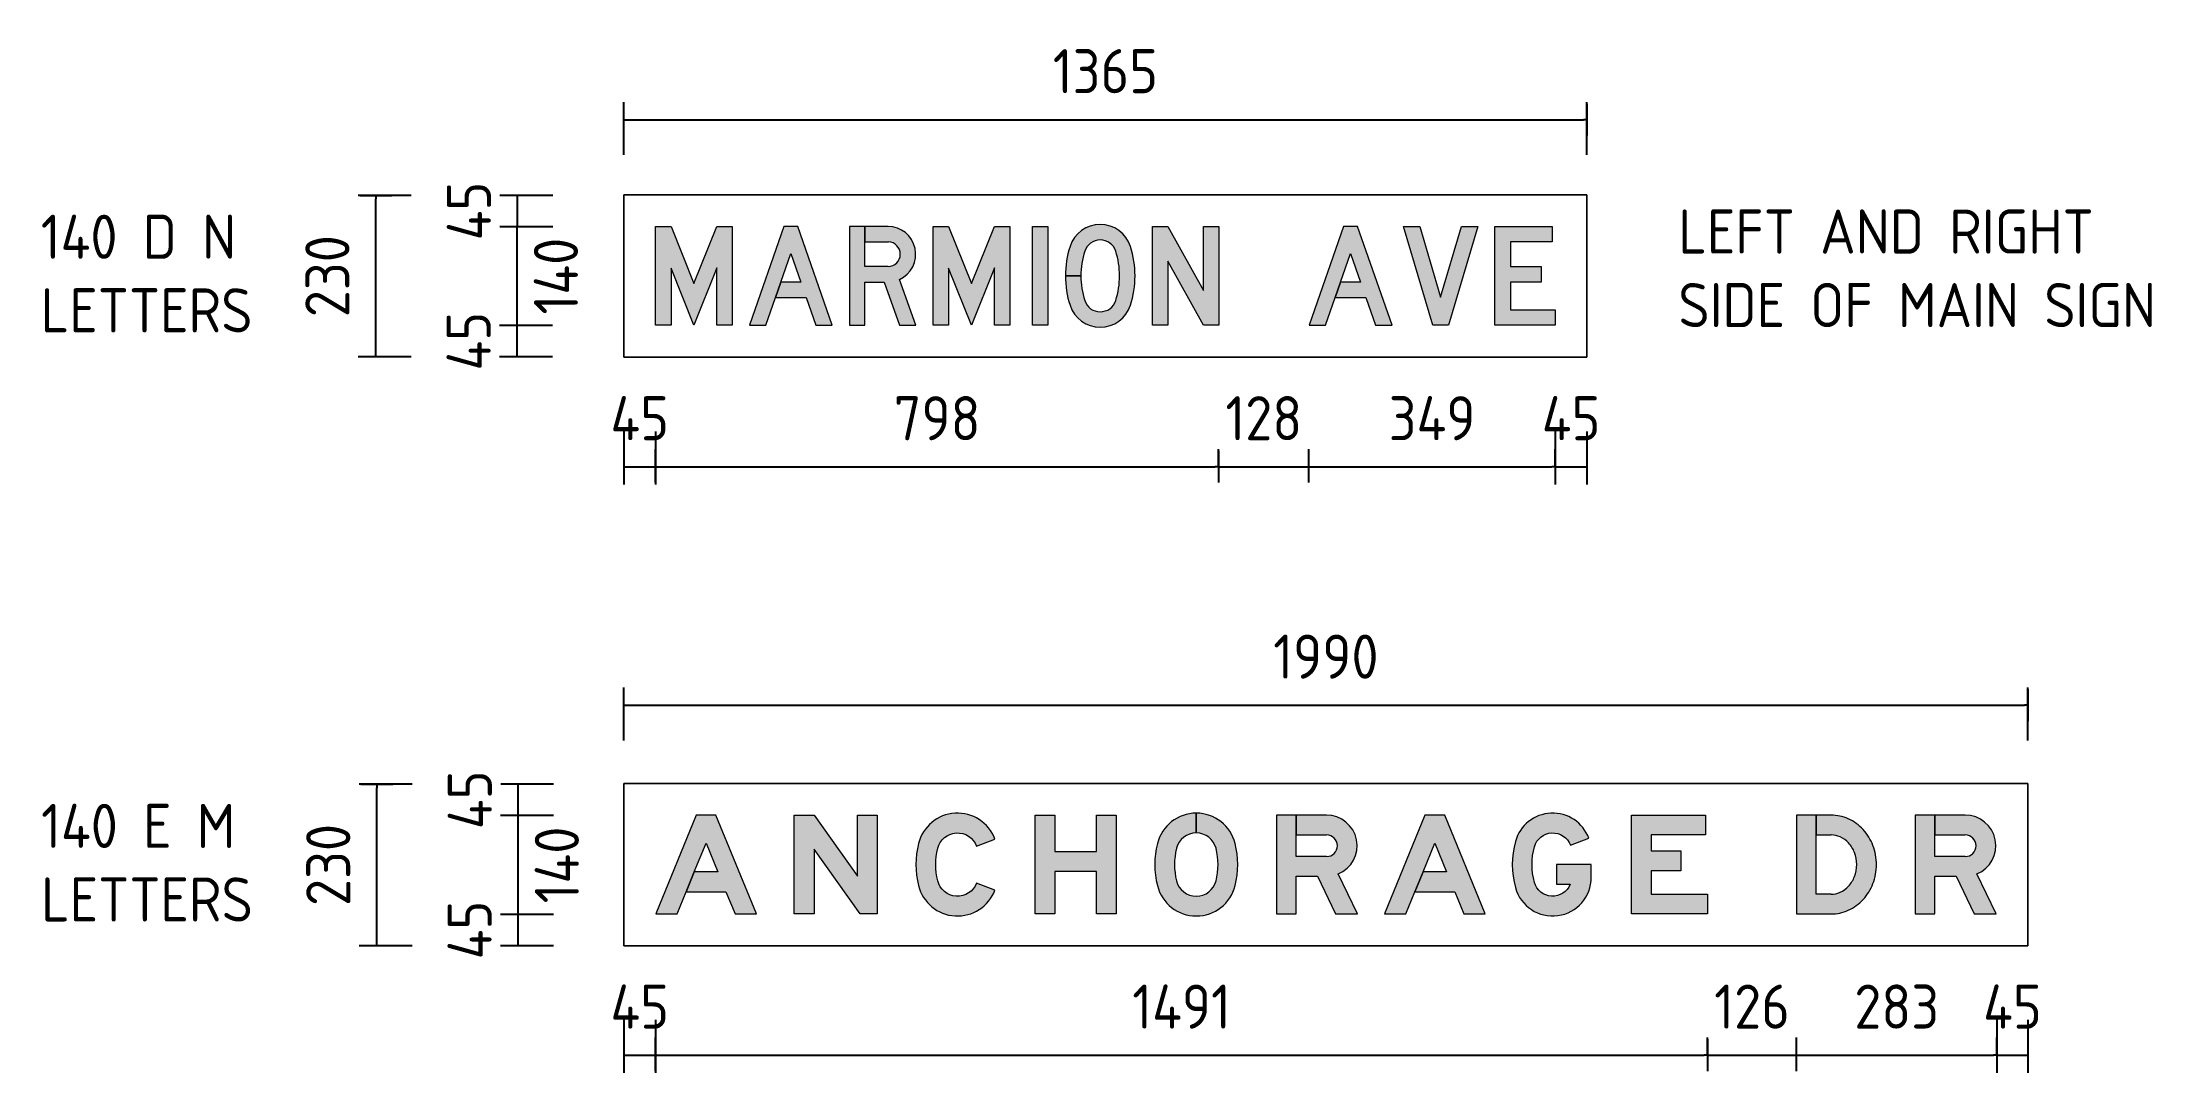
# Model space of a CAD drawing. Extents: x 1164 to 6450, y -2714 to 3958.
# Drawn here: x 1164 to 4154, y -2714 to -1254 of the extents above.
import ezdxf

# ---------------------------------------------------------------- set-up
doc = ezdxf.new("R2010")
doc.units = 0
doc.header["$LTSCALE"] = 10
doc.layers.get('0').update_dxf_attribs({"linetype": 'CONTINUOUS'})
doc.layers.get('Defpoints').update_dxf_attribs({"linetype": 'CONTINUOUS'})
doc.layers.add('comments', color=131, linetype='CONTINUOUS')
doc.layers.add('MR_Signs_DIM', color=1, linetype='CONTINUOUS')
doc.layers.add('GSBWFILL', color=7, linetype='CONTINUOUS', lineweight=0)
doc.layers.add('GSOUTLINE', color=7, linetype='CONTINUOUS', lineweight=0)
doc.layers.get('GSOUTLINE').off()
doc.styles.add('ISO', font='isocp2.shx')
doc.dimstyles.new('signsdim', dxfattribs={"dimtxt": 2.5, "dimasz": 0.2, "dimexe": 1.5, "dimexo": 2, "dimgap": 1.5, "dimtad": 1, "dimtoh": 1, "dimdec": 3, "dimrnd": 0.0001, "dimzin": 9, "dimdsep": 46, "dimtxsty": 'ISO', "dimblk": 'sgndim', "dimcen": 0.09, "dimse1": 1, "dimse2": 1, "dimclrd": 256, "dimclre": 256, "dimclrt": 3, "dimadec": 0, "dimazin": 0, "dimtfac": 1, "dimtdec": 3, "dimtix": 1, "dimtmove": 0, "dimatfit": 3, "dimfxl": 1, "dimtolj": 1, "dimtzin": 0, "dimlwd": 25, "dimlwe": 25, "dimarcsym": 0})

msp = doc.modelspace()

# ---------------------------------------------------------------- texts
at = {"layer": 'comments', "color": 1, "char_height": 62.5, "attachment_point": 1, "style": 'ISO'}
for s, width, insert in [('LEFT AND RIGHT SIDE OF MAIN SIGN', 766.315792999565, (3483.115093784116, -1490.667950911864)), ('140 D N\\PLETTERS', 384.0867315894648, (1162.177080794478, -1498.085340781667)), ('140 E M\\PLETTERS', 384.0867315894648, (1162.697742876087, -2332.715413411064))]:
    msp.add_mtext_dynamic_manual_height_columns(s, width=width, gutter_width=100, heights=[0], dxfattribs=dict(at, insert=insert))
at = {"layer": 'MR_Signs_DIM', "char_height": 62.5, "attachment_point": 5, "rotation": 90, "style": 'ISO'}
for insert in [(1892.330914776177, -1585.131280114647), (1893.627777745161, -2419.30316028555)]:
    msp.add_mtext('\\A1;140', dxfattribs=dict(at, insert=insert))

# ---------------------------------------------------------------- blocks, each defined once
blk = doc.blocks.new('*D22')
at = {"layer": 'Defpoints', "color": 0, "transparency": 16777216}
for p in [(1838.749564686328, -2489.30316028555), (1988.749564686328, -2489.30316028555), (1943.749564686328, -2533.710914708878)]:
    blk.add_point(p, dxfattribs=at)
at = {"layer": 'MR_Signs_DIM', "lineweight": 25, "transparency": 16777216}
for p, q in [((1888.749564686328, -2489.30316028555), (1813.749564686328, -2489.30316028555)), ((1838.749564686328, -2533.710914708878), (1838.749564686328, -2489.30316028555)), ((1888.749564686328, -2533.710914708878), (1813.749564686328, -2533.710914708878))]:
    blk.add_line(p, q, dxfattribs=at)
at = {"layer": 'MR_Signs_DIM', "color": 3, "transparency": 16777216, "insert": (1769.999564686328, -2511.507037497214), "char_height": 62.5, "attachment_point": 5, "rotation": 90, "style": 'ISO'}
blk.add_mtext('\\A1;45', dxfattribs=at)
blk = doc.blocks.new('sgndim')
for p, q in [((0, 0), (-1, 0)), ((0, 4.5), (0, -4.5))]:
    blk.add_line(p, q)
blk = doc.blocks.new('*D23')
at = {"layer": 'Defpoints', "color": 0, "transparency": 16777216}
for p in [(1839.015291017334, -2304.895405862223), (1989.015291017334, -2304.895405862223), (1944.015291017334, -2349.30316028555)]:
    blk.add_point(p, dxfattribs=at)
at = {"layer": 'MR_Signs_DIM', "lineweight": 25, "transparency": 16777216}
for p, q in [((1889.015291017334, -2304.895405862223), (1814.015291017334, -2304.895405862223)), ((1839.015291017334, -2349.30316028555), (1839.015291017334, -2304.895405862223)), ((1889.015291017334, -2349.30316028555), (1814.015291017334, -2349.30316028555))]:
    blk.add_line(p, q, dxfattribs=at)
at = {"layer": 'MR_Signs_DIM', "color": 3, "transparency": 16777216, "insert": (1770.265291017334, -2327.099283073886), "char_height": 62.5, "attachment_point": 5, "rotation": 90, "style": 'ISO'}
blk.add_mtext('\\A1;45', dxfattribs=at)
blk = doc.blocks.new('*D24')
at = {"layer": 'Defpoints', "color": 0, "transparency": 16777216}
for p in [(1638.420041134086, -2304.895405862223), (1839.015291017334, -2304.895405862223), (1838.749564686328, -2533.710914708878)]:
    blk.add_point(p, dxfattribs=at)
at = {"layer": 'MR_Signs_DIM', "lineweight": 25, "transparency": 16777216}
for p, q in [((1688.420041134086, -2304.895405862223), (1613.420041134086, -2304.895405862223)), ((1638.420041134086, -2528.710914708878), (1638.420041134086, -2309.895405862223)), ((1688.420041134086, -2533.710914708878), (1613.420041134086, -2533.710914708878))]:
    blk.add_line(p, q, dxfattribs=at)
at = {"layer": 'MR_Signs_DIM', "lineweight": 25, "transparency": 16777216, "xscale": 5, "yscale": 5, "zscale": 5}
for p, rotation in [((1638.420041134086, -2304.895405862223), 90), ((1638.420041134086, -2533.710914708878), 270)]:
    blk.add_blockref('sgndim', p, dxfattribs=dict(at, rotation=rotation))
at = {"layer": 'MR_Signs_DIM', "color": 3, "transparency": 16777216, "insert": (1569.663889559283, -2419.30316028555), "char_height": 62.5, "attachment_point": 5, "rotation": 90, "style": 'ISO'}
blk.add_mtext('\\A1;230', dxfattribs=at)
blk = doc.blocks.new('*D25')
at = {"layer": 'Defpoints', "color": 0, "transparency": 16777216}
for p in [(1837.322411422365, -1655.131280114647), (1987.322411422365, -1655.131280114647), (1942.322411422365, -1699.539034537974)]:
    blk.add_point(p, dxfattribs=at)
at = {"layer": 'MR_Signs_DIM', "lineweight": 25, "transparency": 16777216}
for p, q in [((1887.322411422365, -1655.131280114647), (1812.322411422365, -1655.131280114647)), ((1837.322411422365, -1699.539034537974), (1837.322411422365, -1655.131280114647)), ((1887.322411422365, -1699.539034537974), (1812.322411422365, -1699.539034537974))]:
    blk.add_line(p, q, dxfattribs=at)
at = {"layer": 'MR_Signs_DIM', "color": 3, "transparency": 16777216, "insert": (1768.572411422365, -1677.33515732631), "char_height": 62.5, "attachment_point": 5, "rotation": 90, "style": 'ISO'}
blk.add_mtext('\\A1;45', dxfattribs=at)
blk = doc.blocks.new('*D26')
at = {"layer": 'Defpoints', "color": 0, "transparency": 16777216}
for p in [(1837.718428048351, -1470.72352569132), (1987.718428048351, -1470.72352569132), (1942.718428048351, -1515.131280114647)]:
    blk.add_point(p, dxfattribs=at)
at = {"layer": 'MR_Signs_DIM', "lineweight": 25, "transparency": 16777216}
for p, q in [((1887.718428048351, -1470.72352569132), (1812.718428048351, -1470.72352569132)), ((1837.718428048351, -1515.131280114647), (1837.718428048351, -1470.72352569132)), ((1887.718428048351, -1515.131280114647), (1812.718428048351, -1515.131280114647))]:
    blk.add_line(p, q, dxfattribs=at)
at = {"layer": 'MR_Signs_DIM', "color": 3, "transparency": 16777216, "insert": (1768.968428048351, -1492.927402902983), "char_height": 62.5, "attachment_point": 5, "rotation": 90, "style": 'ISO'}
blk.add_mtext('\\A1;45', dxfattribs=at)
blk = doc.blocks.new('*D27')
at = {"layer": 'Defpoints', "color": 0, "transparency": 16777216}
for p in [(1637.123178165102, -1470.72352569132), (1837.718428048351, -1470.72352569132), (1837.452701717344, -1699.539034537974)]:
    blk.add_point(p, dxfattribs=at)
at = {"layer": 'MR_Signs_DIM', "lineweight": 25, "transparency": 16777216}
for p, q in [((1687.123178165102, -1470.72352569132), (1612.123178165102, -1470.72352569132)), ((1637.123178165102, -1694.539034537974), (1637.123178165102, -1475.72352569132)), ((1687.123178165102, -1699.539034537974), (1612.123178165102, -1699.539034537974))]:
    blk.add_line(p, q, dxfattribs=at)
at = {"layer": 'MR_Signs_DIM', "lineweight": 25, "transparency": 16777216, "xscale": 5, "yscale": 5, "zscale": 5}
for p, rotation in [((1637.123178165102, -1470.72352569132), 90), ((1637.123178165102, -1699.539034537974), 270)]:
    blk.add_blockref('sgndim', p, dxfattribs=dict(at, rotation=rotation))
at = {"layer": 'MR_Signs_DIM', "color": 3, "transparency": 16777216, "insert": (1568.367026590299, -1585.131280114646), "char_height": 62.5, "attachment_point": 5, "rotation": 90, "style": 'ISO'}
blk.add_mtext('\\A1;230', dxfattribs=at)
blk = doc.blocks.new('*D28')
at = {"layer": 'Defpoints', "color": 0, "transparency": 16777216}
for p in [(2033.568194517991, -2488.710914708878), (1988.568194517991, -2533.710914708878), (2033.568194517991, -2688.710914708878)]:
    blk.add_point(p, dxfattribs=at)
at = {"layer": 'MR_Signs_DIM', "lineweight": 25, "transparency": 16777216}
for p, q in [((1988.568194517991, -2638.710914708878), (1988.568194517991, -2713.710914708878)), ((2033.568194517991, -2638.710914708878), (2033.568194517991, -2713.710914708878)), ((1988.568194517991, -2688.710914708878), (2033.568194517991, -2688.710914708878))]:
    blk.add_line(p, q, dxfattribs=at)
at = {"layer": 'MR_Signs_DIM', "color": 3, "transparency": 16777216, "insert": (2011.068194517991, -2619.960914708878), "char_height": 62.5, "attachment_point": 5, "style": 'ISO'}
blk.add_mtext('\\A1;45', dxfattribs=at)
blk = doc.blocks.new('*D29')
at = {"layer": 'Defpoints', "color": 0, "transparency": 16777216}
for p in [(3934.568194517991, -2533.710914708878), (3978.568194517991, -2533.710914708878), (3978.568194517991, -2688.710914708878)]:
    blk.add_point(p, dxfattribs=at)
at = {"layer": 'MR_Signs_DIM', "lineweight": 25, "transparency": 16777216}
for p, q in [((3934.568194517991, -2638.710914708878), (3934.568194517991, -2713.710914708878)), ((3978.568194517991, -2638.710914708878), (3978.568194517991, -2713.710914708878)), ((3934.568194517991, -2688.710914708878), (3978.568194517991, -2688.710914708878))]:
    blk.add_line(p, q, dxfattribs=at)
at = {"layer": 'MR_Signs_DIM', "color": 3, "transparency": 16777216, "insert": (3956.568194517991, -2619.960914708878), "char_height": 62.5, "attachment_point": 5, "style": 'ISO'}
blk.add_mtext('\\A1;45', dxfattribs=at)
blk = doc.blocks.new('*D30')
at = {"layer": 'Defpoints', "color": 0, "transparency": 16777216}
for p in [(2033.568194517991, -1655.131280114647), (1988.568194517991, -1700.131280114647), (2033.568194517991, -1855.131280114647)]:
    blk.add_point(p, dxfattribs=at)
at = {"layer": 'MR_Signs_DIM', "lineweight": 25, "transparency": 16777216}
for p, q in [((1988.568194517991, -1805.131280114647), (1988.568194517991, -1880.131280114647)), ((2033.568194517991, -1805.131280114647), (2033.568194517991, -1880.131280114647)), ((1988.568194517991, -1855.131280114647), (2033.568194517991, -1855.131280114647))]:
    blk.add_line(p, q, dxfattribs=at)
at = {"layer": 'MR_Signs_DIM', "color": 3, "transparency": 16777216, "insert": (2011.068194517991, -1786.381280114647), "char_height": 62.5, "attachment_point": 5, "style": 'ISO'}
blk.add_mtext('\\A1;45', dxfattribs=at)
blk = doc.blocks.new('*D31')
at = {"layer": 'Defpoints', "color": 0, "transparency": 16777216}
for p in [(3308.568194517991, -1699.515526436802), (3353.568194517991, -1699.515526436802), (3353.568194517991, -1855.131280114647)]:
    blk.add_point(p, dxfattribs=at)
at = {"layer": 'MR_Signs_DIM', "lineweight": 25, "transparency": 16777216}
for p, q in [((3308.568194517991, -1805.131280114647), (3308.568194517991, -1880.131280114647)), ((3353.568194517991, -1805.131280114647), (3353.568194517991, -1880.131280114647)), ((3308.568194517991, -1855.131280114647), (3353.568194517991, -1855.131280114647))]:
    blk.add_line(p, q, dxfattribs=at)
at = {"layer": 'MR_Signs_DIM', "color": 3, "transparency": 16777216, "insert": (3331.068194517991, -1786.381280114647), "char_height": 62.5, "attachment_point": 5, "style": 'ISO'}
blk.add_mtext('\\A1;45', dxfattribs=at)
blk = doc.blocks.new('*U51')
at = {"layer": 'GSBWFILL'}
blk.add_hatch(color=256, dxfattribs=at).paths.add_polyline_path([(0, 0), (1365, 0), (1365, 0)])
at = {"layer": 'GSBWFILL', "linetype": 'Continuous'}
blk.add_lwpolyline([(0, 0), (1365, 0), (1365, 0), (0, 0), (0, 0)], close=True, dxfattribs=at)
blk = doc.blocks.new('*U19')
at = {"layer": 'GSBWFILL', "linetype": 'Continuous'}
blk.add_lwpolyline([(0, 0), (0, 0), (0, 230), (0, 230), (0, 0)], close=True, dxfattribs=at)
blk = doc.blocks.new('*U20')
at = {"layer": 'GSBWFILL', "linetype": 'Continuous'}
blk.add_lwpolyline([(0, 0), (0, 0), (0, 230), (0, 230), (0, 0)], close=True, dxfattribs=at)
blk = doc.blocks.new('*U16')
at = {"layer": 'GSBWFILL', "linetype": 'Continuous'}
blk.add_lwpolyline([(0, 0), (0, 0), (0, 230), (0, 230), (0, 0)], close=True, dxfattribs=at)
blk = doc.blocks.new('*U66')
at = {"layer": 'GSBWFILL'}
blk.add_hatch(color=256, dxfattribs=at).paths.add_polyline_path([(0, 0), (1990, 0), (1990, 0)])
at = {"layer": 'GSBWFILL', "linetype": 'Continuous'}
blk.add_lwpolyline([(0, 0), (1990, 0), (1990, 0), (0, 0), (0, 0)], close=True, dxfattribs=at)
blk = doc.blocks.new('*U15')
at = {"layer": 'GSBWFILL', "linetype": 'Continuous'}
blk.add_lwpolyline([(0, 0), (0, 0), (0, 230), (0, 230), (0, 0)], close=True, dxfattribs=at)
blk = doc.blocks.new('*U67')
at = {"layer": 'GSBWFILL'}
blk.add_hatch(color=256, dxfattribs=at).paths.add_polyline_path([(0, 0), (1990, 0), (1990, 0)])
at = {"layer": 'GSBWFILL', "linetype": 'Continuous'}
blk.add_lwpolyline([(0, 0), (1990, 0), (1990, 0), (0, 0), (0, 0)], close=True, dxfattribs=at)
blk = doc.blocks.new('*U54')
at = {"layer": 'GSBWFILL'}
blk.add_hatch(color=256, dxfattribs=at).paths.add_polyline_path([(78.01799999999992, 85.00000000000088), (101.8759999999998, 143.2739999999999), (125.7319999999999, 85.00000000000088), (78.02880540338197, 85.00000000000085), (61.65480540338208, 44.99999999999989), (142.1059999999998, 44.99999999999989), (160.528, -1.387778780781446e-14), (203.7499999999999, -1.387778780781446e-14), (121.8759999999999, 200.0000000000011), (81.87599999999989, 200.0000000000011), (0, -1.387778780781446e-14), (43.22199999999987, -1.387778780781446e-14), (61.64400000000003, 44.99999999999989)])
at = {"layer": 'GSBWFILL', "flags": 128}
blk.add_lwpolyline([(78.01799999999992, 85.00000000000088), (101.8759999999998, 143.2739999999999), (125.7319999999999, 85.00000000000088), (78.02880540338197, 85.00000000000085), (61.65480540338208, 44.99999999999989), (142.1059999999998, 44.99999999999989), (160.528, -1.387778780781446e-14), (203.7499999999999, -1.387778780781446e-14), (121.8759999999999, 200.0000000000011), (81.87599999999989, 200.0000000000011), (0, -1.387778780781446e-14), (43.22199999999987, -1.387778780781446e-14), (61.64400000000003, 44.99999999999989)], close=True, dxfattribs=at)
blk = doc.blocks.new('*U55')
at = {"layer": 'GSBWFILL'}
blk.add_hatch(color=256, dxfattribs=at).paths.add_polyline_path([(0, 0), (0, 199.9999999999993), (40, 199.9999999999993), (128.1240000000001, 76.1960000000013), (128.1240000000001, 199.9999999999993), (168.1240000000002, 199.9999999999993), (168.1240000000002, 0), (133.2620000000002, 0), (40, 131.0219999999997), (40, 0)])
blk.add_lwpolyline([(0, 0), (0, 199.9999999999993), (40, 199.9999999999993), (128.1240000000001, 76.1960000000013), (128.1240000000001, 199.9999999999993), (168.1240000000002, 199.9999999999993), (168.1240000000002, 0), (133.2620000000002, 0), (40, 131.0219999999997), (40, 0), (0, 0)], close=True, dxfattribs=at)
blk = doc.blocks.new('*U56')
at = {"layer": 'GSBWFILL'}
h = blk.add_hatch(color=256, dxfattribs=at)
edge = h.paths.add_edge_path()
edge.add_arc((84.06251935899526, 77.18732066061789), 81.25000410915331, 194.0567484461403, 339.1660512239181)
edge.add_line((160.0000004865385, 48.2898791174389), (122.6153846376659, 62.5164001579499))
edge.add_arc((84.06250030410658, 77.18737627238514), 41.24999915863191, 194.0567954501524, 339.16609822793026, ccw=False)
edge.add_arc((175.1736188965951, 99.99987906264359), 135.1736182048019, 165.9432076508839, 194.056793761995, ccw=False)
edge.add_arc((84.06289021762552, 122.8125439186146), 41.25033803404818, 20.834256307980922, 165.9435590857587, ccw=False)
edge.add_line((122.6160004865384, 137.4838791174398), (160.0000009730769, 151.7097582348779))
edge.add_arc((84.06250062914764, 122.8123764729059), 81.25000080727018, 20.83390455648006, 165.9432073342579)
edge.add_arc((175.1735972967109, 99.99987917223466), 175.1735972517164, 165.9432071440036, 194.0567932551147)
blk.add_lwpolyline([(5.2454946618405, 57.4530918784859, 0.7339639229202439), (160.0000004865385, 48.2898791174389), (122.6153846376659, 62.5164001579499, -0.7339639229202439), (44.0477142093353, 67.1684280053846, -0.1232876763505018), (44.0477133997318, 132.8313268864178, -0.7339639229202439), (122.6160004865384, 137.4838791174398), (160.0000009730769, 151.7097582348779, 0.7339639229202439), (5.2454943654627, 142.5466652822767, 0.1232876763505018), (5.2454946618405, 57.4530918784859, 0.7339639229202439)], format="xyb", close=True, dxfattribs=at)
blk = doc.blocks.new('*U57')
at = {"layer": 'GSBWFILL'}
blk.add_hatch(color=256, dxfattribs=at).paths.add_polyline_path([(0, 0), (0, 199.9999999999993), (40, 199.9999999999993), (40, 126.2499999999989), (124.0620000000001, 126.2499999999989), (124.0620000000001, 199.9999999999993), (164.0620000000001, 199.9999999999993), (164.0620000000001, 0), (124.0620000000001, 0), (124.0620000000001, 86.2499999999997), (40, 86.2499999999997), (40, 0)])
blk.add_lwpolyline([(0, 0), (0, 199.9999999999993), (40, 199.9999999999993), (40, 126.2499999999989), (124.0620000000001, 126.2499999999989), (124.0620000000001, 199.9999999999993), (164.0620000000001, 199.9999999999993), (164.0620000000001, 0), (124.0620000000001, 0), (124.0620000000001, 86.2499999999997), (40, 86.2499999999997), (40, 0), (0, 0)], close=True, dxfattribs=at)
blk = doc.blocks.new('*U58')
at = {"layer": 'GSBWFILL'}
h = blk.add_hatch(color=256, dxfattribs=at)
edge = h.paths.add_edge_path()
edge.add_arc((175.1736008023212, 100.0000000547949), 135.1736011243223, 165.9432069789027, 194.0567936999956, ccw=False)
edge.add_arc((84.06249998628041, 122.8124983950426), 41.25000040312678, 89.99999919289212, 165.9432069789027, ccw=False)
edge.add_line((84.06250056735642, 164.0624987981694), (84.06250056735642, 204.0624995786014))
edge.add_arc((84.06250001372004, 122.812499425838), 81.25000015276345, 89.99999960958733, 165.9432095003534)
edge.add_arc((175.1736224022039, 99.99999994520442), 175.173622077406, 165.9432095003533, 194.056793021097)
edge.add_arc((84.06249998628012, 77.18749619675529), 81.24999908956305, 194.0567930210977, 345.9432057085066)
edge.add_arc((-7.048614293151644, 100.0000000547969), 175.1736142111757, 345.9432057085069, 374.0567916322074)
edge.add_arc((84.06250001371993, 122.8124994258381), 81.2500001527635, 14.05679163220746, 89.99294782133492)
edge.add_line((84.07250056735649, 204.0624989631488), (84.07250056735649, 164.0624975859074))
edge.add_arc((84.06249998628036, 122.8124983950427), 41.25000040312676, 14.056791091143111, 89.98610930694889, ccw=False)
edge.add_arc((-7.048614293151417, 99.99999994520492), 135.1736142111757, -14.056791632208672, 14.056791091143225, ccw=False)
edge.add_arc((84.06250001371967, 77.18750057416162), 41.25000015276346, 194.0567936999956, 345.9432083677914, ccw=False)
blk.add_lwpolyline([(44.0477126485469, 67.16855328799447, -0.123287679052504), (44.04771225952675, 132.8314452678833, -0.344050454281061), (84.06250056735642, 164.0624987981694), (84.06250056735642, 204.0624995786014, 0.3440504645518733), (5.245493638878385, 142.5467850965236, 0.123287664876094), (5.245495511260856, 57.45320731575453, 0.780487788330324), (162.8795040237391, 57.45320556817757, 0.1232876755203396), (162.8795059984757, 142.5467866544928, 0.3440160441725167), (84.07250056735649, 204.0624989631488), (84.07250056735649, 164.0624975859074, -0.3439826771916056), (124.0772880505128, 132.831443920023, -0.1232876613439309), (124.0772877404731, 67.1685547321158, -0.7804878022351943)], format="xyb", close=True, dxfattribs=at)
blk = doc.blocks.new('*U59')
at = {"layer": 'GSBWFILL'}
h = blk.add_hatch(color=256, dxfattribs=at)
edge = h.paths.add_edge_path()
edge.add_line((101.5620000000004, 199.9999999999993), (40.00999999999999, 199.9999999999993))
edge.add_line((40.00999999999999, 199.9999999999993), (40.01000000000005, 160.0000000000001))
edge.add_line((40.01000000000005, 160.0000000000001), (101.5620000000004, 160.0000000000001))
edge.add_arc((101.5622500000002, 138.1249999999996), 21.87500000142905, -89.99934519109178, 90.00065480890822, ccw=False)
edge.add_line((101.5625, 116.2499999999991), (40.00000000000004, 116.2499999999991))
edge.add_line((40.00000000000004, 116.2499999999991), (40.00000000000004, 199.9999999999993))
edge.add_line((40.00000000000004, 199.9999999999993), (0, 199.9999999999993))
edge.add_line((0, 199.9999999999993), (0, 0))
edge.add_line((0, 0), (39.99999999999998, 0))
edge.add_line((39.99999999999998, 0), (39.99999999999998, 76.2499999999999))
edge.add_line((39.99999999999998, 76.2499999999999), (83.02600000000027, 76.2499999999999))
edge.add_line((83.02600000000027, 76.2499999999999), (119.6800000000002, 0))
edge.add_line((119.6800000000002, 0), (164.0620000000004, 0))
edge.add_line((164.0620000000004, 0), (125.1599573062463, 80.9264367865765))
edge.add_arc((101.56225, 138.1249504561359), 61.87504954436841, 292.4189898312468, 450.0002314979133)
blk.add_lwpolyline([(101.5620000000004, 199.9999999999993), (40.00999999999999, 199.9999999999993), (40.01000000000005, 160.0000000000001), (101.5620000000004, 160.0000000000001, -1), (101.5625, 116.2499999999991), (40.00000000000004, 116.2499999999991), (40.00000000000004, 199.9999999999993), (0, 199.9999999999993), (0, 0), (39.99999999999998, 0), (39.99999999999998, 76.2499999999999), (83.02600000000027, 76.2499999999999), (119.6800000000002, 0), (164.0620000000004, 0), (125.1599573062463, 80.9264367865765, 0.8212721967110616)], format="xyb", close=True, dxfattribs=at)
blk = doc.blocks.new('*U60')
at = {"layer": 'GSBWFILL'}
blk.add_hatch(color=256, dxfattribs=at).paths.add_polyline_path([(78.01799999999992, 85.00000000000088), (101.8759999999998, 143.2739999999999), (125.7319999999999, 85.00000000000088), (78.02880540338197, 85.00000000000085), (61.65480540338208, 44.99999999999989), (142.1059999999998, 44.99999999999989), (160.528, -1.387778780781446e-14), (203.7499999999999, -1.387778780781446e-14), (121.8759999999999, 200.0000000000011), (81.87599999999989, 200.0000000000011), (0, -1.387778780781446e-14), (43.22199999999987, -1.387778780781446e-14), (61.64400000000003, 44.99999999999989)])
at = {"layer": 'GSBWFILL', "flags": 128}
blk.add_lwpolyline([(78.01799999999992, 85.00000000000088), (101.8759999999998, 143.2739999999999), (125.7319999999999, 85.00000000000088), (78.02880540338197, 85.00000000000085), (61.65480540338208, 44.99999999999989), (142.1059999999998, 44.99999999999989), (160.528, -1.387778780781446e-14), (203.7499999999999, -1.387778780781446e-14), (121.8759999999999, 200.0000000000011), (81.87599999999989, 200.0000000000011), (0, -1.387778780781446e-14), (43.22199999999987, -1.387778780781446e-14), (61.64400000000003, 44.99999999999989)], close=True, dxfattribs=at)
blk = doc.blocks.new('*U61')
at = {"layer": 'GSBWFILL'}
h = blk.add_hatch(color=256, dxfattribs=at)
edge = h.paths.add_edge_path()
edge.add_arc((81.75388587369925, 74.18379299999866), 78.24611412657455, 195.4756043536932, 360.0001515759154)
edge.add_line((160, 74.1839999999989), (160, 99.9999999999997))
edge.add_line((160, 99.9999999999997), (89.37599999999999, 99.9999999999997))
edge.add_line((89.37599999999999, 99.9999999999997), (89.37599999999999, 59.9999999999987))
edge.add_line((89.37599999999999, 59.9999999999987), (117.2727678975455, 59.9999999892518))
edge.add_arc((81.7539138290865, 74.18358727133716), 38.24608663020335, 195.4754511039731, 338.23190943730646, ccw=False)
edge.add_arc((174.9999922105671, 99.99999914607872), 134.9999922651259, 164.5245449772767, 195.4754533106101, ccw=False)
edge.add_arc((81.75427888394533, 125.815941658079), 38.24656368957015, 20.426175018983088, 164.5240111300942, ccw=False)
edge.add_line((117.596, 139.1639999999992), (155.0798379485756, 153.1249996720394))
edge.add_arc((81.75391362232146, 125.8164171906802), 78.246085240354, 20.42670882512329, 164.5245449362344)
edge.add_arc((175.0000044751076, 100.0000008539196), 175.0000040850138, 164.5245451048309, 195.4754534381643)
blk.add_lwpolyline([(6.3446509851435, 53.3055347050269, 0.8733130545247082), (160, 74.1839999999989), (160, 99.9999999999997), (89.37599999999999, 99.9999999999997), (89.37599999999999, 59.9999999999987), (117.2727678975455, 59.9999999892518, -0.7182848496312336), (44.8944442153216, 63.9785570255729, -0.135875863258698), (44.8944452917148, 136.0214451544, -0.727194961147636), (117.596, 139.1639999999992), (155.0798379485756, 153.1249996720394, 0.727194961147636), (6.3446521725619, 146.6944712916387, 0.135875863258698), (6.3446509851435, 53.3055347050269, 0.8733130545247082)], format="xyb", close=True, dxfattribs=at)
blk = doc.blocks.new('*U62')
at = {"layer": 'GSBWFILL'}
blk.add_hatch(color=256, dxfattribs=at).paths.add_polyline_path([(0, 0), (0, 199.9999999999993), (150, 199.9999999999993), (150, 160.0000000000001), (40, 160.0000000000001), (40, 127.4999999999995), (100, 127.4999999999995), (100, 87.5000000000004), (40, 87.5000000000004), (40, 39.9999999999992), (154.062, 39.9999999999992), (154.062, 0)])
blk.add_lwpolyline([(0, 0), (0, 199.9999999999993), (150, 199.9999999999993), (150, 160.0000000000001), (40, 160.0000000000001), (40, 127.4999999999995), (100, 127.4999999999995), (100, 87.5000000000004), (40, 87.5000000000004), (40, 39.9999999999992), (154.062, 39.9999999999992), (154.062, 0), (0, 0)], close=True, dxfattribs=at)
blk = doc.blocks.new('*U53')
at = {"layer": 'GSOUTLINE', "color": 7}
for name, p, xscale, yscale, zscale in [('*U54', (0, 0), 0.7008588957055213, 0.7, 0.7008588957055213), ('*U55', (196.4794999999995, 0), 0.6994837144012761, 0.7, 0.6994837144012761), ('*U56', (368.8544999999995, 0), 0.69999999574279, 0.69999999574279, 0.69999999574279), ('*U57', (537.8204999999989, 0), 0.6997354658604679, 0.7, 0.6997354658604679), ('*U58', (707.3954999999987, 0), 0.6994795542444024, 0.7, 0.6994795542444024), ('*U59', (879.7704999999987, 0), 0.699735465860464, 0.7, 0.699735465860464), ('*U60', (1032.912999999999, 0), 0.7008588957055213, 0.7, 0.7008588957055213), ('*U61', (1214.055499999999, 0), 0.6999999999988024, 0.6999999999988024, 0.6999999999988024), ('*U62', (1383.021499999998, 0), 0.6997182952317903, 0.7, 0.6997182952317903)]:
    blk.add_blockref(name, p, dxfattribs=dict(at, xscale=xscale, yscale=yscale, zscale=zscale))
blk = doc.blocks.new('*U64')
at = {"layer": 'GSBWFILL'}
h = blk.add_hatch(color=256, dxfattribs=at)
edge = h.paths.add_edge_path()
edge.add_line((39.99999999999998, 160.0000000000001), (39.99999999999998, 200.0000000000011))
edge.add_line((39.99999999999998, 200.0000000000011), (0, 200.0000000000011))
edge.add_line((0, 200.0000000000011), (0, 0))
edge.add_line((0, 0), (70.00000197366907, 0))
edge.add_arc((70.00007308960976, 84.60247277170924), 84.60247277173914, 269.9999518377759, 294.2680268377758)
edge.add_arc((66.63410089393815, 92.06867360318232), 92.7923399052574, 294.2679524274232, 317.4247857607565)
edge.add_arc((61.3956052168008, 96.881516740075), 99.90607985127185, 317.4247941753013, 339.1652052864125)
edge.add_arc((53.20088271499482, 100.0000105373416), 108.6741172850063, 339.165247261892, 359.9999944841142)
edge.add_arc((53.20088567692862, 99.99999000720844), 108.6741143230724, 5.308126654790457e-06, 20.83475253034888)
edge.add_arc((61.39560565939315, 103.1184835333305), 99.9060793403783, 20.83479411903789, 42.575205230149)
edge.add_arc((66.63409730445454, 107.9313214283764), 92.79234590995405, 42.57521429815018, 65.73204763148354)
edge.add_arc((70.0000727656014, 115.3975257212707), 84.60247427876166, 65.73197427943171, 90.00004927943172)
edge.add_line((70, 200.0000000000011), (40.00999999999999, 200.0000000000011))
edge.add_line((40.00999999999999, 200.0000000000011), (40.00999999999999, 160.0000000000001))
edge.add_line((40.00999999999999, 160.0000000000001), (70.00000040647481, 160.0000000000019))
edge.add_arc((70.00003589205711, 115.3973698580989), 44.60263014191711, 65.73197058417497, 90.00004558417498, ccw=False)
edge.add_arc((66.6340469316098, 107.9312475351189), 52.79243259490773, 42.57521683358789, 65.73205016692123, ccw=False)
edge.add_arc((61.39572258749013, 103.11855658587), 59.9059434093417, 20.83479506091828, 42.57520617202948, ccw=False)
edge.add_arc((53.20089588613541, 99.99999001175749), 68.67410411386453, 7.197492493560276e-06, 20.834754419714727, ccw=False)
edge.add_arc((53.20090679714019, 100.0000079822764), 68.67409320285985, 339.16524498221014, 359.9999922044324, ccw=False)
edge.add_arc((61.39572037354194, 96.88144478176228), 59.90594596495114, 317.42479459154526, 339.16520570265635, ccw=False)
edge.add_arc((66.63404907159037, 92.06874950278862), 52.79242901502047, 294.26795096292534, 317.42478429625874, ccw=False)
edge.add_arc((70.0000348015838, 84.60263521383908), 44.60263521385175, 269.9999552944829, 294.26803029448286, ccw=False)
edge.add_line((70, 40.0000000000009), (39.99999999999998, 40.0000000000009))
edge.add_line((39.99999999999998, 40.0000000000009), (39.99999999999998, 160.0000000000001))
blk.add_lwpolyline([(39.99999999999998, 160.0000000000001), (39.99999999999998, 200.0000000000011), (0, 200.0000000000011), (0, 0), (70.00000197366907, 0, 0.1062870005980431), (104.7721714510039, 7.47608575249, 0.1013860059923284), (134.9654363142676, 29.289322342061, 0.0951460005272786), (154.7688119056502, 61.3474617520762, 0.0911600004407876), (161.8750000000006, 100.0000000752443, 0.0911600004407876), (154.7688122394879, 138.6525373706977, 0.0951460005272786), (134.9654370820371, 170.7106768222726, 0.1013860059923284), (104.7721702425068, 192.5239147923605, 0.1062870005980431), (70, 200.0000000000011), (40.00999999999999, 200.0000000000011), (40.00999999999999, 160.0000000000001), (70.00000040647481, 160.0000000000019, -0.1062870005980431), (88.33197284905609, 156.0585885188974, -0.1013860059923284), (105.5098557851326, 143.6483642338704, -0.0951460005272786), (117.3844074730721, 124.4255793846154, -0.0911600004407876), (121.8749999999994, 99.9999986385945, -0.0911600004407876), (117.3844079315781, 75.5744218202068, -0.0951460005272786), (105.5098559932459, 56.3516359926499, -0.1013860059923284), (88.33197446673613, 43.9414122104278, -0.1062870005980431), (70, 40.0000000000009), (39.99999999999998, 40.0000000000009)], format="xyb", close=True, dxfattribs=at)
blk = doc.blocks.new('*U65')
at = {"layer": 'GSBWFILL'}
h = blk.add_hatch(color=256, dxfattribs=at)
edge = h.paths.add_edge_path()
edge.add_line((101.5620000000004, 199.9999999999993), (40.00999999999999, 199.9999999999993))
edge.add_line((40.00999999999999, 199.9999999999993), (40.01000000000005, 160.0000000000001))
edge.add_line((40.01000000000005, 160.0000000000001), (101.5620000000004, 160.0000000000001))
edge.add_arc((101.5622500000002, 138.1249999999996), 21.87500000142905, -89.99934519109178, 90.00065480890822, ccw=False)
edge.add_line((101.5625, 116.2499999999991), (40.00000000000004, 116.2499999999991))
edge.add_line((40.00000000000004, 116.2499999999991), (40.00000000000004, 199.9999999999993))
edge.add_line((40.00000000000004, 199.9999999999993), (0, 199.9999999999993))
edge.add_line((0, 199.9999999999993), (0, 0))
edge.add_line((0, 0), (39.99999999999998, 0))
edge.add_line((39.99999999999998, 0), (39.99999999999998, 76.2499999999999))
edge.add_line((39.99999999999998, 76.2499999999999), (83.02600000000027, 76.2499999999999))
edge.add_line((83.02600000000027, 76.2499999999999), (119.6800000000002, 0))
edge.add_line((119.6800000000002, 0), (164.0620000000004, 0))
edge.add_line((164.0620000000004, 0), (125.1599573062463, 80.9264367865765))
edge.add_arc((101.56225, 138.1249504561359), 61.87504954436841, 292.4189898312468, 450.0002314979133)
blk.add_lwpolyline([(101.5620000000004, 199.9999999999993), (40.00999999999999, 199.9999999999993), (40.01000000000005, 160.0000000000001), (101.5620000000004, 160.0000000000001, -1), (101.5625, 116.2499999999991), (40.00000000000004, 116.2499999999991), (40.00000000000004, 199.9999999999993), (0, 199.9999999999993), (0, 0), (39.99999999999998, 0), (39.99999999999998, 76.2499999999999), (83.02600000000027, 76.2499999999999), (119.6800000000002, 0), (164.0620000000004, 0), (125.1599573062463, 80.9264367865765, 0.8212721967110616)], format="xyb", close=True, dxfattribs=at)
blk = doc.blocks.new('*U63')
at = {"layer": 'GSOUTLINE', "color": 7, "yscale": 0.7}
for name, p, xscale, zscale in [('*U64', (0, 0), 0.7005405405405365, 0.7005405405405365), ('*U65', (168.1749999999993, 0), 0.699735465860464, 0.699735465860464)]:
    blk.add_blockref(name, p, dxfattribs=dict(at, xscale=xscale, zscale=zscale))
blk = doc.blocks.new('*U52')
at = {"layer": 'GSOUTLINE'}
for name, p in [('*U53', (-949.8982499999966, 0)), ('*U63', (666.9232500000016, 0))]:
    blk.add_blockref(name, p, dxfattribs=at)
blk = doc.blocks.new('*D68')
at = {"layer": 'Defpoints', "color": 0, "transparency": 16777216}
for p in [(2033.568194517991, -1855.131280114647), (2831.568194517991, -1855.131280114647), (2831.568194517991, -1855.131280114647)]:
    blk.add_point(p, dxfattribs=at)
at = {"layer": 'MR_Signs_DIM', "lineweight": 25, "transparency": 16777216}
for p, q in [((2033.568194517991, -1855.131280114647), (2033.568194517991, -1830.131280114647)), ((2831.568194517991, -1855.131280114647), (2831.568194517991, -1830.131280114647)), ((2038.568194517991, -1855.131280114647), (2826.568194517991, -1855.131280114647))]:
    blk.add_line(p, q, dxfattribs=at)
at = {"layer": 'MR_Signs_DIM', "lineweight": 25, "transparency": 16777216, "xscale": 5, "yscale": 5, "zscale": 5, "rotation": 180}
blk.add_blockref('sgndim', (2033.568194517991, -1855.131280114647), dxfattribs=at)
at = {"layer": 'MR_Signs_DIM', "lineweight": 25, "transparency": 16777216, "xscale": 5, "yscale": 5, "zscale": 5}
blk.add_blockref('sgndim', (2831.568194517991, -1855.131280114647), dxfattribs=at)
at = {"layer": 'MR_Signs_DIM', "color": 3, "transparency": 16777216, "insert": (2432.568194517991, -1786.381280114647), "char_height": 62.5, "attachment_point": 5, "style": 'ISO'}
blk.add_mtext('\\A1;798', dxfattribs=at)
blk = doc.blocks.new('*D69')
at = {"layer": 'Defpoints', "color": 0, "transparency": 16777216}
for p in [(2831.568194517991, -1855.131280114647), (2959.568194517991, -1855.131280114647), (2959.568194517991, -1855.131280114647)]:
    blk.add_point(p, dxfattribs=at)
at = {"layer": 'MR_Signs_DIM', "lineweight": 25, "transparency": 16777216}
for p, q in [((2831.568194517991, -1855.131280114647), (2831.568194517991, -1830.131280114647)), ((2959.568194517991, -1855.131280114647), (2959.568194517991, -1830.131280114647)), ((2831.568194517991, -1855.131280114647), (2959.568194517991, -1855.131280114647))]:
    blk.add_line(p, q, dxfattribs=at)
at = {"layer": 'MR_Signs_DIM', "color": 3, "transparency": 16777216, "insert": (2895.568194517991, -1786.375128539844), "char_height": 62.5, "attachment_point": 5, "style": 'ISO'}
blk.add_mtext('\\A1;128', dxfattribs=at)
blk = doc.blocks.new('*D70')
at = {"layer": 'Defpoints', "color": 0, "transparency": 16777216}
for p in [(2959.568194517991, -1855.131280114647), (3308.568194517991, -1855.131280114647), (3308.568194517991, -1855.131280114647)]:
    blk.add_point(p, dxfattribs=at)
at = {"layer": 'MR_Signs_DIM', "lineweight": 25, "transparency": 16777216}
for p, q in [((2959.568194517991, -1855.131280114647), (2959.568194517991, -1830.131280114647)), ((3308.568194517991, -1855.131280114647), (3308.568194517991, -1830.131280114647)), ((2964.568194517991, -1855.131280114647), (3303.568194517991, -1855.131280114647))]:
    blk.add_line(p, q, dxfattribs=at)
at = {"layer": 'MR_Signs_DIM', "lineweight": 25, "transparency": 16777216, "xscale": 5, "yscale": 5, "zscale": 5, "rotation": 180}
blk.add_blockref('sgndim', (2959.568194517991, -1855.131280114647), dxfattribs=at)
at = {"layer": 'MR_Signs_DIM', "lineweight": 25, "transparency": 16777216, "xscale": 5, "yscale": 5, "zscale": 5}
blk.add_blockref('sgndim', (3308.568194517991, -1855.131280114647), dxfattribs=at)
at = {"layer": 'MR_Signs_DIM', "color": 3, "transparency": 16777216, "insert": (3134.068194517991, -1786.381280114647), "char_height": 62.5, "attachment_point": 5, "style": 'ISO'}
blk.add_mtext('\\A1;349', dxfattribs=at)
blk = doc.blocks.new('*D71')
at = {"layer": 'Defpoints', "color": 0, "transparency": 16777216}
for p in [(3353.568194517991, -1363.477314349924), (1988.568194517991, -1470.131280114647), (3353.568194517991, -1470.131280114647)]:
    blk.add_point(p, dxfattribs=at)
at = {"layer": 'MR_Signs_DIM', "lineweight": 25, "transparency": 16777216}
for p, q in [((1988.568194517991, -1413.477314349924), (1988.568194517991, -1338.477314349924)), ((3353.568194517991, -1413.477314349924), (3353.568194517991, -1338.477314349924)), ((1993.568194517991, -1363.477314349924), (3348.568194517991, -1363.477314349924))]:
    blk.add_line(p, q, dxfattribs=at)
at = {"layer": 'MR_Signs_DIM', "lineweight": 25, "transparency": 16777216, "xscale": 5, "yscale": 5, "zscale": 5, "rotation": 180}
blk.add_blockref('sgndim', (1988.568194517991, -1363.477314349924), dxfattribs=at)
at = {"layer": 'MR_Signs_DIM', "lineweight": 25, "transparency": 16777216, "xscale": 5, "yscale": 5, "zscale": 5}
blk.add_blockref('sgndim', (3353.568194517991, -1363.477314349924), dxfattribs=at)
at = {"layer": 'MR_Signs_DIM', "color": 3, "transparency": 16777216, "insert": (2671.068194517991, -1294.727314349924), "char_height": 62.5, "attachment_point": 5, "style": 'ISO'}
blk.add_mtext('\\A1;1365', dxfattribs=at)
blk = doc.blocks.new('*D72')
at = {"layer": 'Defpoints', "color": 0, "transparency": 16777216}
for p in [(2033.568194517991, -2688.710914708878), (3524.568194517991, -2688.710914708878), (3524.568194517991, -2688.710914708878)]:
    blk.add_point(p, dxfattribs=at)
at = {"layer": 'MR_Signs_DIM', "lineweight": 25, "transparency": 16777216}
for p, q in [((2033.568194517991, -2688.710914708878), (2033.568194517991, -2663.710914708878)), ((2038.568194517991, -2688.710914708878), (3519.568194517991, -2688.710914708878)), ((3524.568194517991, -2688.710914708878), (3524.568194517991, -2663.710914708878))]:
    blk.add_line(p, q, dxfattribs=at)
at = {"layer": 'MR_Signs_DIM', "lineweight": 25, "transparency": 16777216, "xscale": 5, "yscale": 5, "zscale": 5, "rotation": 180}
blk.add_blockref('sgndim', (2033.568194517991, -2688.710914708878), dxfattribs=at)
at = {"layer": 'MR_Signs_DIM', "lineweight": 25, "transparency": 16777216, "xscale": 5, "yscale": 5, "zscale": 5}
blk.add_blockref('sgndim', (3524.568194517991, -2688.710914708878), dxfattribs=at)
at = {"layer": 'MR_Signs_DIM', "color": 3, "transparency": 16777216, "insert": (2779.068194517991, -2619.960914708878), "char_height": 62.5, "attachment_point": 5, "style": 'ISO'}
blk.add_mtext('\\A1;1491', dxfattribs=at)
blk = doc.blocks.new('*D73')
at = {"layer": 'Defpoints', "color": 0, "transparency": 16777216}
for p in [(3524.568194517991, -2688.710914708878), (3650.568194517991, -2688.710914708878), (3650.568194517991, -2688.710914708878)]:
    blk.add_point(p, dxfattribs=at)
at = {"layer": 'MR_Signs_DIM', "lineweight": 25, "transparency": 16777216}
for p, q in [((3524.568194517991, -2688.710914708878), (3524.568194517991, -2663.710914708878)), ((3524.568194517991, -2688.710914708878), (3650.568194517991, -2688.710914708878)), ((3650.568194517991, -2688.710914708878), (3650.568194517991, -2663.710914708878))]:
    blk.add_line(p, q, dxfattribs=at)
at = {"layer": 'MR_Signs_DIM', "color": 3, "transparency": 16777216, "insert": (3587.568194517991, -2619.954763134075), "char_height": 62.5, "attachment_point": 5, "style": 'ISO'}
blk.add_mtext('\\A1;126', dxfattribs=at)
blk = doc.blocks.new('*D74')
at = {"layer": 'Defpoints', "color": 0, "transparency": 16777216}
for p in [(3650.568194517991, -2688.710914708878), (3934.568194517991, -2688.710914708878), (3934.568194517991, -2688.710914708878)]:
    blk.add_point(p, dxfattribs=at)
at = {"layer": 'MR_Signs_DIM', "lineweight": 25, "transparency": 16777216}
for p, q in [((3650.568194517991, -2688.710914708878), (3650.568194517991, -2663.710914708878)), ((3655.568194517991, -2688.710914708878), (3929.568194517991, -2688.710914708878)), ((3934.568194517991, -2688.710914708878), (3934.568194517991, -2663.710914708878))]:
    blk.add_line(p, q, dxfattribs=at)
at = {"layer": 'MR_Signs_DIM', "lineweight": 25, "transparency": 16777216, "xscale": 5, "yscale": 5, "zscale": 5, "rotation": 180}
blk.add_blockref('sgndim', (3650.568194517991, -2688.710914708878), dxfattribs=at)
at = {"layer": 'MR_Signs_DIM', "lineweight": 25, "transparency": 16777216, "xscale": 5, "yscale": 5, "zscale": 5}
blk.add_blockref('sgndim', (3934.568194517991, -2688.710914708878), dxfattribs=at)
at = {"layer": 'MR_Signs_DIM', "color": 3, "transparency": 16777216, "insert": (3792.568194517991, -2619.954763134075), "char_height": 62.5, "attachment_point": 5, "style": 'ISO'}
blk.add_mtext('\\A1;283', dxfattribs=at)
blk = doc.blocks.new('*D75')
at = {"layer": 'Defpoints', "color": 0, "transparency": 16777216}
for p in [(3978.568194517991, -2192.869533372505), (1988.568194517991, -2303.710914708878), (3978.568194517991, -2303.710914708878)]:
    blk.add_point(p, dxfattribs=at)
at = {"layer": 'MR_Signs_DIM', "lineweight": 25, "transparency": 16777216}
for p, q in [((1988.568194517991, -2242.869533372505), (1988.568194517991, -2167.869533372505)), ((3978.568194517991, -2242.869533372505), (3978.568194517991, -2167.869533372505)), ((1993.568194517991, -2192.869533372505), (3973.568194517991, -2192.869533372505))]:
    blk.add_line(p, q, dxfattribs=at)
at = {"layer": 'MR_Signs_DIM', "lineweight": 25, "transparency": 16777216, "xscale": 5, "yscale": 5, "zscale": 5, "rotation": 180}
blk.add_blockref('sgndim', (1988.568194517991, -2192.869533372505), dxfattribs=at)
at = {"layer": 'MR_Signs_DIM', "lineweight": 25, "transparency": 16777216, "xscale": 5, "yscale": 5, "zscale": 5}
blk.add_blockref('sgndim', (3978.568194517991, -2192.869533372505), dxfattribs=at)
at = {"layer": 'MR_Signs_DIM', "color": 3, "transparency": 16777216, "insert": (2983.568194517991, -2124.119533372505), "char_height": 62.5, "attachment_point": 5, "style": 'ISO'}
blk.add_mtext('\\A1;1990', dxfattribs=at)
blk = doc.blocks.new('*U174')
at = {"layer": 'GSBWFILL'}
blk.add_hatch(color=256, dxfattribs=at).paths.add_polyline_path([(0, 0), (0, 200.0000000000002), (31.25, 200.0000000000002), (77.5000000000001, 84.3759999999989), (123.75, 200.0000000000002), (155, 200.0000000000002), (155, 0), (123.75, 0), (123.75, 116.1979999999998), (77.5000000000001, 0), (31.25, 115.856), (31.25, 0)])
blk.add_lwpolyline([(0, 0), (0, 200.0000000000002), (31.25, 200.0000000000002), (77.5000000000001, 84.3759999999989), (123.75, 200.0000000000002), (155, 200.0000000000002), (155, 0), (123.75, 0), (123.75, 116.1979999999998), (77.5000000000001, 0), (31.25, 115.856), (31.25, 0), (0, 0)], close=True, dxfattribs=at)
blk = doc.blocks.new('*U175')
at = {"layer": 'GSBWFILL'}
blk.add_hatch(color=256, dxfattribs=at).paths.add_polyline_path([(52.69200000000018, 56.2500000000004), (63.57999999999997, 87.5000000000004), (83.74999999999999, 145.384), (103.92, 87.5000000000004), (63.59058958785335, 87.50000000000038), (52.70258958785357, 56.2500000000004), (114.808, 56.2500000000004), (134.4080000000001, 0), (167.5000000000002, 0), (97.81200000000001, 200.0000000000002), (69.68799999999997, 200.0000000000002), (0, 0), (33.09200000000009, 0)])
at = {"layer": 'GSBWFILL', "flags": 128}
blk.add_lwpolyline([(52.69200000000018, 56.2500000000004), (63.57999999999997, 87.5000000000004), (83.74999999999999, 145.384), (103.92, 87.5000000000004), (63.59058958785335, 87.50000000000038), (52.70258958785357, 56.2500000000004), (114.808, 56.2500000000004), (134.4080000000001, 0), (167.5000000000002, 0), (97.81200000000001, 200.0000000000002), (69.68799999999997, 200.0000000000002), (0, 0), (33.09200000000009, 0)], close=True, dxfattribs=at)
blk = doc.blocks.new('*U176')
at = {"layer": 'GSBWFILL'}
h = blk.add_hatch(color=256, dxfattribs=at)
edge = h.paths.add_edge_path()
edge.add_line((78.35692087557389, 199.9995218887012), (31.26000000000001, 199.9999998985053))
edge.add_line((31.26000000000001, 199.9999998985053), (31.26000000000001, 168.7500000000002))
edge.add_line((31.26000000000001, 168.7500000000002), (78.85000000000008, 168.7500000000002))
edge.add_arc((78.125185125549, 143.7552545489709), 25.00525258348688, -89.46335371627998, 88.33896295038699, ccw=False)
edge.add_line((78.35938701244638, 118.7510987695779), (31.25, 118.7500000000003))
edge.add_line((31.25, 118.7500000000003), (31.25, 200.0000000000002))
edge.add_line((31.25, 200.0000000000002), (0, 200.0000000000002))
edge.add_line((0, 200.0000000000002), (0, 0))
edge.add_line((0, 0), (31.25, 0))
edge.add_line((31.25, 0), (31.25, 87.50000000000041))
edge.add_line((31.25, 87.50000000000041), (70.4719999999997, 87.50000000000041))
edge.add_line((70.4719999999997, 87.50000000000041), (101.2, 0))
edge.add_line((101.2, 0), (134.3759999999996, 0))
edge.add_line((134.3759999999996, 0), (101.3899999999999, 92.5360000000009))
edge.add_arc((78.12474730194587, 143.7496130695003), 56.25038796965499, 294.4312858994833, 449.7635108994833)
blk.add_lwpolyline([(78.35692087557389, 199.9995218887012), (31.26000000000001, 199.9999998985053), (31.26000000000001, 168.7500000000002), (78.85000000000008, 168.7500000000002, -0.9810031770669686), (78.35938701244638, 118.7510987695779), (31.25, 118.7500000000003), (31.25, 200.0000000000002), (0, 200.0000000000002), (0, 0), (31.25, 0), (31.25, 87.50000000000041), (70.4719999999997, 87.50000000000041), (101.2, 0), (134.3759999999996, 0), (101.3899999999999, 92.5360000000009, 0.8049709865982575)], format="xyb", close=True, dxfattribs=at)
blk = doc.blocks.new('*U177')
at = {"layer": 'GSBWFILL'}
blk.add_hatch(color=256, dxfattribs=at).paths.add_polyline_path([(0, 0), (0, 200.0000000000002), (31.25, 200.0000000000002), (77.5000000000001, 84.3759999999989), (123.75, 200.0000000000002), (155, 200.0000000000002), (155, 0), (123.75, 0), (123.75, 116.1979999999998), (77.5000000000001, 0), (31.25, 115.856), (31.25, 0)])
blk.add_lwpolyline([(0, 0), (0, 200.0000000000002), (31.25, 200.0000000000002), (77.5000000000001, 84.3759999999989), (123.75, 200.0000000000002), (155, 200.0000000000002), (155, 0), (123.75, 0), (123.75, 116.1979999999998), (77.5000000000001, 0), (31.25, 115.856), (31.25, 0), (0, 0)], close=True, dxfattribs=at)
blk = doc.blocks.new('*U178')
at = {"layer": 'GSBWFILL'}
blk.add_hatch(color=256, dxfattribs=at).paths.add_polyline_path([(0, 0), (31.25, 0), (31.25, 200.0000000000002), (0, 200.0000000000002)])
blk.add_lwpolyline([(0, 0), (0, 200.0000000000002), (31.25, 200.0000000000002), (31.25, 0)], close=True, dxfattribs=at)
blk = doc.blocks.new('*U179')
at = {"layer": 'GSBWFILL'}
h = blk.add_hatch(color=256, dxfattribs=at)
edge = h.paths.add_edge_path()
edge.add_line((-4.123626995422569e-07, 99.99999898331856), (31.24999958763758, 99.99999898331858))
edge.add_arc((195.0914465363574, 100.0000008128711), 163.8414469487198, 162.2605756397993, 180.0000006397993, ccw=False)
edge.add_arc((70.31249973996334, 139.9166671080167), 32.8333334147278, 17.739426703345373, 162.2605767033455, ccw=False)
edge.add_arc((-54.46644392417173, 99.9999991871293), 163.8414444607382, -17.73942408187139, 17.739425918128575, ccw=False)
edge.add_arc((70.31250026003666, 60.08333289198411), 32.83333341472795, 197.7394267033463, 342.26057948112407, ccw=False)
edge.add_arc((195.0914465363574, 100.0000008128711), 163.8414469487199, 180.0034976657726, 197.7394256397993, ccw=False)
edge.add_line((31.24999989292232, 99.98999898331856), (-1.560622742147189e-07, 99.98999898331854))
edge.add_arc((195.091446536356, 99.99999918713021), 195.0914469487188, 180.0029369276916, 197.7394244626846)
edge.add_arc((70.31249973996314, 60.08333126101104), 64.08333291778902, 197.7394227383952, 342.2605755161732)
edge.add_arc((-54.46644653635659, 100.0000008128711), 195.0914469487187, 342.2605744626846, 377.7394244626846)
edge.add_arc((70.3125002600362, 139.9166671080168), 64.08333341472785, 17.73942412728418, 162.2605741272842)
edge.add_arc((195.0914465363559, 99.99999918713024), 195.0914469487186, 162.2605744626846, 180.0000000598568)
at = {"layer": 'GSBWFILL', "flags": 128}
blk.add_lwpolyline([(-4.123626995422569e-07, 99.99999898331856), (31.24999958763758, 99.99999898331858, -0.07755779340314675), (39.04032366465149, 149.9206056642741, -0.7300225635374616), (101.5846752204612, 149.9206075236543, -0.1560542863154931), (101.5846768203534, 50.07939585184493, -0.7300225821171333), (39.04032477953878, 50.07939247634593, -0.07754244298296598), (31.24999989292232, 99.98999898331856), (-1.560622742147189e-07, 99.98999898331854, 0.07754489920933638), (9.276197046268642, 40.55787835113256, 0.7300225821171346), (131.3488018388435, 40.55787649175146, 0.1560542863154931), (131.3488029537307, 159.4421216488686, 0.7300225635374616), (9.276198161155936, 159.4421235082498, 0.0775577960244755)], format="xyb", close=True, dxfattribs=at)
blk = doc.blocks.new('*U180')
at = {"layer": 'GSBWFILL'}
blk.add_hatch(color=256, dxfattribs=at).paths.add_polyline_path([(0, 0), (0, 200.0000000000002), (31.25, 200.0000000000002), (103.1239999999998, 70.3120000000004), (103.1239999999998, 200.0000000000002), (134.376, 200.0000000000002), (134.376, 0), (103.1239999999998, 0), (31.25, 129.6879999999998), (31.25, 0)])
blk.add_lwpolyline([(0, 0), (0, 200.0000000000002), (31.25, 200.0000000000002), (103.1239999999998, 70.3120000000004), (103.1239999999998, 200.0000000000002), (134.376, 200.0000000000002), (134.376, 0), (103.1239999999998, 0), (31.25, 129.6879999999998), (31.25, 0), (0, 0)], close=True, dxfattribs=at)
blk = doc.blocks.new('*U173')
at = {"layer": 'GSOUTLINE', "color": 7, "yscale": 0.7}
for name, p, xscale, zscale in [('*U174', (0, 0), 0.7, 0.7), ('*U175', (132.8530000000001, 0), 0.702089552238806, 0.702089552238806), ('*U176', (274.806, 0), 0.6980413169018289, 0.6980413169018289), ('*U177', (393.4560000000001, 0), 0.7, 0.7), ('*U178', (534.2610000000004, 0), 0.6943999999999999, 0.6943999999999999), ('*U179', (580.8110000000001, 0), 0.7018666646085456, 0.7018666646085456), ('*U180', (704.3609999999999, 0), 0.6980413169018266, 0.6980413169018266)]:
    blk.add_blockref(name, p, dxfattribs=dict(at, xscale=xscale, zscale=zscale))
blk = doc.blocks.new('*U182')
at = {"layer": 'GSBWFILL'}
blk.add_hatch(color=256, dxfattribs=at).paths.add_polyline_path([(52.69200000000018, 56.2500000000004), (63.57999999999997, 87.5000000000004), (83.74999999999999, 145.384), (103.92, 87.5000000000004), (63.59058958785335, 87.50000000000038), (52.70258958785357, 56.2500000000004), (114.808, 56.2500000000004), (134.4080000000001, 0), (167.5000000000002, 0), (97.81200000000001, 200.0000000000002), (69.68799999999997, 200.0000000000002), (0, 0), (33.09200000000009, 0)])
at = {"layer": 'GSBWFILL', "flags": 128}
blk.add_lwpolyline([(52.69200000000018, 56.2500000000004), (63.57999999999997, 87.5000000000004), (83.74999999999999, 145.384), (103.92, 87.5000000000004), (63.59058958785335, 87.50000000000038), (52.70258958785357, 56.2500000000004), (114.808, 56.2500000000004), (134.4080000000001, 0), (167.5000000000002, 0), (97.81200000000001, 200.0000000000002), (69.68799999999997, 200.0000000000002), (0, 0), (33.09200000000009, 0)], close=True, dxfattribs=at)
blk = doc.blocks.new('*U183')
at = {"layer": 'GSBWFILL'}
blk.add_hatch(color=256, dxfattribs=at).paths.add_polyline_path([(59.3759999999999, 0), (0, 200.0000000000002), (32.5979999999993, 200.0000000000002), (74.9999999999997, 57.1719999999996), (117.4019999999993, 200.0000000000002), (149.9999999999995, 200.0000000000002), (90.6239999999996, 0)])
blk.add_lwpolyline([(59.3759999999999, 0), (0, 200.0000000000002), (32.5979999999993, 200.0000000000002), (74.9999999999997, 57.1719999999996), (117.4019999999993, 200.0000000000002), (149.9999999999995, 200.0000000000002), (90.6239999999996, 0), (59.3759999999999, 0)], close=True, dxfattribs=at)
blk = doc.blocks.new('*U184')
at = {"layer": 'GSBWFILL'}
blk.add_hatch(color=256, dxfattribs=at).paths.add_polyline_path([(0, 0), (0, 200.0000000000002), (115.624, 200.0000000000002), (115.624, 168.7500000000002), (31.25, 168.7500000000002), (31.25, 118.7500000000003), (93.75, 118.7500000000003), (93.75, 87.5000000000004), (31.25, 87.5000000000004), (31.25, 31.25), (121.876, 31.25), (121.876, 0)])
blk.add_lwpolyline([(0, 0), (0, 200.0000000000002), (115.624, 200.0000000000002), (115.624, 168.7500000000002), (31.25, 168.7500000000002), (31.25, 118.7500000000003), (93.75, 118.7500000000003), (93.75, 87.5000000000004), (31.25, 87.5000000000004), (31.25, 31.25), (121.876, 31.25), (121.876, 0), (0, 0)], close=True, dxfattribs=at)
blk = doc.blocks.new('*U181')
at = {"layer": 'GSOUTLINE', "color": 7}
for name, p, xscale, yscale, zscale in [('*U182', (0, 0), 0.702089552238804, 0.7, 0.702089552238804), ('*U183', (134.0009999999997, 0), 0.7000000000000042, 0.7000000000000042, 0.7000000000000042), ('*U184', (263.3539999999998, 0), 0.7007121992845174, 0.7, 0.7007121992845174)]:
    blk.add_blockref(name, p, dxfattribs=dict(at, xscale=xscale, yscale=yscale, zscale=zscale))
blk = doc.blocks.new('*U172')
at = {"layer": 'GSOUTLINE'}
for name, p in [('*U173', (0, 0)), ('*U181', (926.1610000000001, 0))]:
    blk.add_blockref(name, p, dxfattribs=at)

# ---------------------------------------------------------------- dimensions: what is measured, and where the dimension line sits
at = {"layer": 'MR_Signs_DIM'}
for base, p1, p2, text, picture, middle in [((3353.568194517991, -1363.477314349924), (1988.568194517991, -1470.131280114647), (3353.568194517991, -1470.131280114647), '1365', '*D71', (2671.068194517991, -1294.727314349924)), ((2033.568194517991, -1855.131280114647), (1988.568194517991, -1700.131280114647), (2033.568194517991, -1655.131280114647), '45', '*D30', (2011.068194517991, -1786.381280114647)), ((3353.568194517991, -1855.131280114647), (3308.568194517991, -1699.515526436802), (3353.568194517991, -1699.515526436802), '45', '*D31', (3331.068194517991, -1786.381280114647)), ((2831.568194517991, -1855.131280114647), (2033.568194517991, -1855.131280114647), (2831.568194517991, -1855.131280114647), '798', '*D68', (2432.568194517991, -1786.381280114647)), ((2959.568194517991, -1855.131280114647), (2831.568194517991, -1855.131280114647), (2959.568194517991, -1855.131280114647), '128', '*D69', (2895.568194517991, -1786.375128539844)), ((3308.568194517991, -1855.131280114647), (2959.568194517991, -1855.131280114647), (3308.568194517991, -1855.131280114647), '349', '*D70', (3134.068194517991, -1786.381280114647)), ((3978.568194517991, -2192.869533372505), (1988.568194517991, -2303.710914708878), (3978.568194517991, -2303.710914708878), '1990', '*D75', (2983.568194517991, -2124.119533372505)), ((2033.568194517991, -2688.710914708878), (1988.568194517991, -2533.710914708878), (2033.568194517991, -2488.710914708878), '45', '*D28', (2011.068194517991, -2619.960914708878)), ((3978.568194517991, -2688.710914708878), (3934.568194517991, -2533.710914708878), (3978.568194517991, -2533.710914708878), '45', '*D29', (3956.568194517991, -2619.960914708878)), ((3524.568194517991, -2688.710914708878), (2033.568194517991, -2688.710914708878), (3524.568194517991, -2688.710914708878), '1491', '*D72', (2779.068194517991, -2619.960914708878)), ((3650.568194517991, -2688.710914708878), (3524.568194517991, -2688.710914708878), (3650.568194517991, -2688.710914708878), '126', '*D73', (3587.568194517991, -2619.954763134075)), ((3934.568194517991, -2688.710914708878), (3650.568194517991, -2688.710914708878), (3934.568194517991, -2688.710914708878), '283', '*D74', (3792.568194517991, -2619.954763134075))]:
    dim = msp.add_linear_dim(base=base, p1=p1, p2=p2, text=text, dimstyle='signsdim', override={"dimscale": 25, "dimexe": 1, "dimdec": 2, "dimlfac": 1, "dimzin": 1, "dimse1": 0, "dimse2": 0, "dimadec": 2, "dimtdec": 2, "dimfxl": 2, "dimfxlon": 1}, dxfattribs=at)
    dim.commit()
    dim.dimension.update_dxf_attribs({"geometry": picture, "text_midpoint": middle})
for base, p1, p2, text, picture, middle in [((1837.718428048351, -1470.72352569132), (1942.718428048351, -1515.131280114647), (1987.718428048351, -1470.72352569132), '45', '*D26', (1768.968428048351, -1492.927402902983)), ((1637.123178165102, -1470.72352569132), (1837.452701717344, -1699.539034537974), (1837.718428048351, -1470.72352569132), '230', '*D27', (1568.367026590299, -1585.131280114646)), ((1837.322411422365, -1655.131280114647), (1942.322411422365, -1699.539034537974), (1987.322411422365, -1655.131280114647), '45', '*D25', (1768.572411422365, -1677.33515732631)), ((1839.015291017334, -2304.895405862223), (1944.015291017334, -2349.30316028555), (1989.015291017334, -2304.895405862223), '45', '*D23', (1770.265291017334, -2327.099283073886)), ((1638.420041134086, -2304.895405862223), (1838.749564686328, -2533.710914708878), (1839.015291017334, -2304.895405862223), '230', '*D24', (1569.663889559283, -2419.30316028555)), ((1838.749564686328, -2489.30316028555), (1943.749564686328, -2533.710914708878), (1988.749564686328, -2489.30316028555), '45', '*D22', (1769.999564686328, -2511.507037497214))]:
    dim = msp.add_linear_dim(base=base, p1=p1, p2=p2, angle=90, text=text, dimstyle='signsdim', override={"dimscale": 25, "dimexe": 1, "dimdec": 2, "dimlfac": 1, "dimzin": 1, "dimse1": 0, "dimse2": 0, "dimadec": 2, "dimtdec": 2, "dimfxl": 2, "dimfxlon": 1}, dxfattribs=at)
    dim.commit()
    dim.dimension.update_dxf_attribs({"geometry": picture, "text_midpoint": middle})

# ---------------------------------------------------------------- linework, layer by layer
at = {"layer": 'MR_Signs_DIM', "lineweight": 25}
for p, q in [((1837.322411422365, -1655.131280114647), (1837.322411422365, -1515.131280114647)), ((1839.015291017334, -2349.30316028555), (1813.619274391349, -2349.30316028555)), ((1838.619274391349, -2489.30316028555), (1838.619274391349, -2349.30316028555)), ((1838.749564686328, -2489.30316028555), (1813.619274391349, -2489.30316028555))]:
    msp.add_line(p, q, dxfattribs=at)

# ---------------------------------------------------------------- block references
at = {"layer": 'GSOUTLINE', "color": 244, "true_color": 0xaf1e2d}
for name, p in [('*U51', (1988.568194517991, -1470.131280114647)), ('*U51', (1988.568194517991, -1700.131280114647)), ('*U16', (3978.568194517991, -2533.710914708878)), ('*U67', (1988.568194517991, -2533.710914708878))]:
    msp.add_blockref(name, p, dxfattribs=at)
at = {"layer": 'GSOUTLINE', "color": 244}
for name, p in [('*U19', (1988.568194517991, -1700.131280114647)), ('*U20', (3353.568194517991, -1700.131280114647)), ('*U66', (1988.568194517991, -2303.710914708878)), ('*U15', (1988.568194517991, -2533.710914708878))]:
    msp.add_blockref(name, p, dxfattribs=at)
at = {"layer": 'GSOUTLINE'}
for name, p in [('*U172', (2033.568194517991, -1654.723525691319)), ('*U52', (2983.568194517991, -2488.710914708878))]:
    msp.add_blockref(name, p, dxfattribs=at)

msp.set_redraw_order([(e.dxf.handle, doc.entitydb.next_handle()) for e in msp.query("TEXT MTEXT ATTDEF DIMENSION ARC_DIMENSION")])  # texts and dimensions are drawn at this point

doc.saveas('drawing.dxf')
